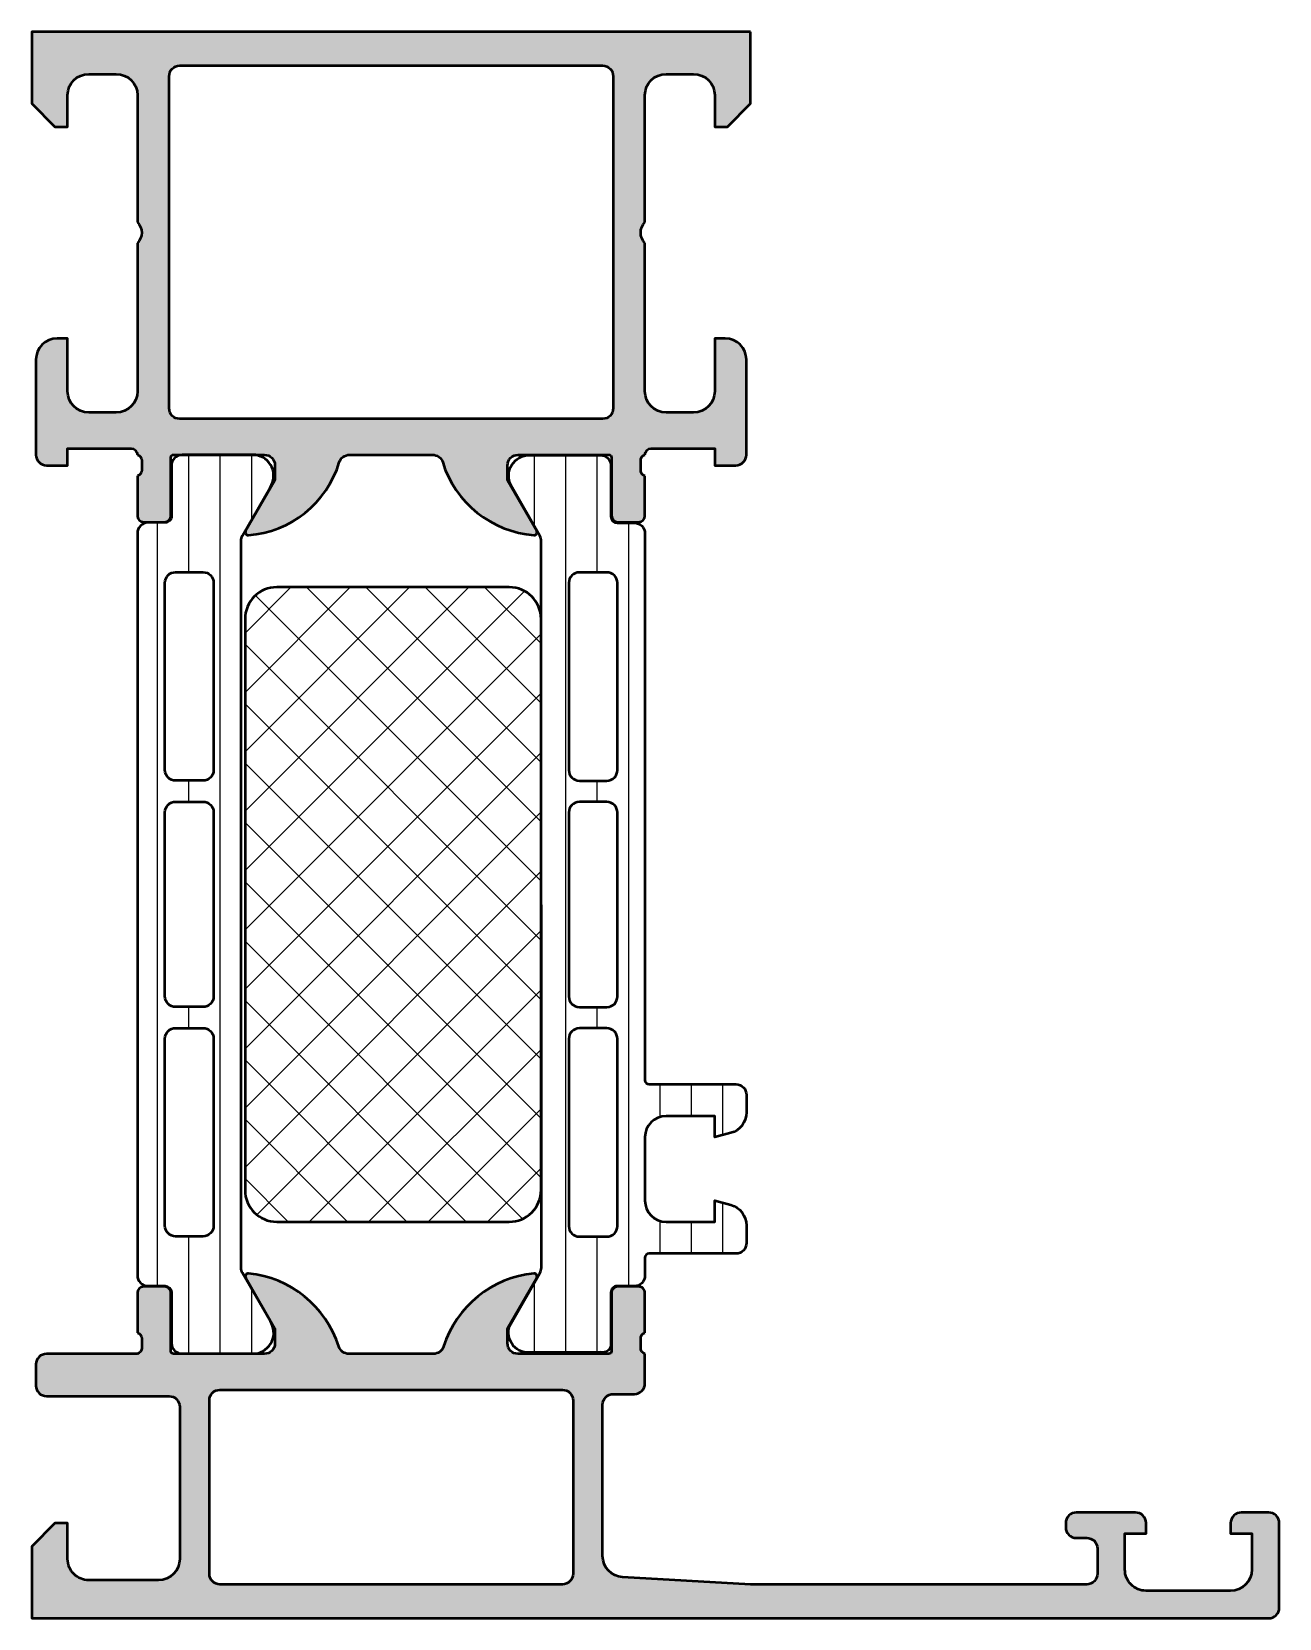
# Model space of a CAD drawing. Extents: x 0 to 59, y 0 to 75.
import ezdxf

# ---------------------------------------------------------------- set-up
doc = ezdxf.new("R2010")
doc.units = 0
for name, color, linetype, lineweight in [('0S-Alu contour', 7, 'Continuous', 50), ('0S-Alu hatch', 252, 'Continuous', 25), ('0S-Plastic contour', 254, 'Continuous', 50), ('0S-Plastic hatch', 253, 'Continuous', 25), ('0S-PT contour', 91, 'Continuous', 50), ('0S-PT hatch', 103, 'Continuous', 25)]:
    doc.layers.add(name, color=color, linetype=linetype, lineweight=lineweight)
pattern_1 = [(90, (0, 0), (-1.4859, 0), [])]

# ---------------------------------------------------------------- blocks, each defined once
blk = doc.blocks.new('347130__24C024E7_6996_4562_AC72_050C18803E62_')
at = {"layer": '0S-Alu hatch'}
h = blk.add_hatch(color=256, dxfattribs=at)
edge = h.paths.add_edge_path()
edge.add_line((0.2000961358571665, 11.99997064208775), (0.2000961358571658, 10.99999952697544))
edge.add_arc((0.7000991807261392, 11.00000257184423), 0.5000030448782447, 180.0003489156779, 269.9996476707681)
edge.add_line((0.7000961060548416, 10.49999952697544), (6.499999916079101, 10.49999952697544))
edge.add_ellipse((6.500003555435736, 10.00000316633207), major_axis=(-0.4999963606566139, 0), ratio=1, start_angle=179.9995829571355, end_angle=270.00041704258626, ccw=False)
edge.add_line((6.999999916079105, 9.999999526975444), (6.999999916079103, 2.800003055570414))
edge.add_ellipse((5.999980092931275, 2.800022878718241), major_axis=(-1.000019823344302, 0), ratio=1, start_angle=90.00113576019271, end_angle=179.9988642393878, ccw=False)
edge.add_line((5.999999916079103, 1.800003055570413), (2.700012123110353, 1.800003055570414))
edge.add_ellipse((2.699981107679314, 2.799971920933789), major_axis=(-0.9999688658443686, 0), ratio=1, start_angle=-0.0017839387354001701, end_angle=90.00177710862732, ccw=False)
edge.add_line((1.700012242319643, 2.800003055570416), (1.700012242319645, 4.500000003812604))
edge.add_line((1.700012242319645, 4.500000003812604), (1.100006138804017, 4.5000000038126))
edge.add_line((1.100006138804017, 4.5000000038126), (0, 3.400001529691508))
edge.add_line((0, 3.400001529691508), (0, 0))
edge.add_line((0, 0), (58.50000659179932, 0))
edge.add_arc((58.50001022786223, 0.4999963639371211), 0.4999963639503421, 269.9995833348528, 360.0004171022874)
edge.add_line((59.00000659179932, 0.5000000038126018), (59.00000659179932, 4.500000003812601))
edge.add_arc((58.50001023115596, 4.500003643169242), 0.4999963606566033, 359.9995829571354, 450.0004170425886)
edge.add_line((58.5000065917993, 5.0000000038126), (57.19998828125245, 5.000000003812601))
edge.add_arc((57.19996802631574, 4.50005077415984), 0.4999492300630659, 89.99767871952156, 180.0058184440998)
edge.add_line((56.70001879883057, 4.5000000038126), (56.70001879883057, 4.000000003812601))
edge.add_line((56.70001879883057, 4.000000003812601), (57.70001879883057, 4.000000003812601))
edge.add_line((57.70001879883057, 4.000000003812601), (57.70001879883056, 2.300003055570407))
edge.add_ellipse((56.69997562033103, 2.300046234069963), major_axis=(-1.000043179431689, 0), ratio=1, start_angle=90.00247383897153, end_angle=179.9975261609891, ccw=False)
edge.add_line((56.70001879883057, 1.300003055570424), (52.69998828125242, 1.300003055570414))
edge.add_ellipse((52.69997154912289, 2.299955806839031), major_axis=(-0.9999527514086061, 0), ratio=1, start_angle=-0.002707280691993219, end_angle=90.0009587257029, ccw=False)
edge.add_line((51.70001879883056, 2.3000030555704), (51.70001879883058, 4.000000003812601))
edge.add_line((51.70001879883058, 4.000000003812601), (52.70001879883057, 4.000000003812601))
edge.add_line((52.70001879883057, 4.000000003812601), (52.70001879883057, 4.500000003812601))
edge.add_arc((52.19997006305657, 4.499951268038604), 0.5000487381489455, 0.0055841639549441, 89.99441583599408)
edge.add_line((52.20001879883055, 5.000000003812605), (49.40000048828371, 5.000000003812601))
edge.add_arc((49.399986688299, 4.500013803797308), 0.4999862002057379, 89.99841859458994, 180.0015814054484)
edge.add_line((48.9000004882837, 4.500000003812604), (48.9000004882837, 4.300003055570418))
edge.add_arc((49.39998760670751, 4.299990173994225), 0.4999871185897497, 179.9985238419079, 270.0014761579285)
edge.add_line((49.4000004882837, 3.800003055570415), (49.9000004882837, 3.800003055570414))
edge.add_ellipse((49.89999774741606, 3.300000314702785), major_axis=(-0.5000027408751408, 0), ratio=1, start_angle=180.0003140784808, end_angle=269.99968592142704, ccw=False)
edge.add_line((50.40000048828369, 3.300003055570415), (50.4000004882837, 2.099998477933695))
edge.add_ellipse((49.90000412764033, 2.099994838577064), major_axis=(-0.4999963606566104, 0), ratio=1, start_angle=89.99958295741379, end_angle=180.0004170428646, ccw=False)
edge.add_line((49.9000004882837, 1.599998477933699), (34.00000659179933, 1.599998477933694))
edge.add_line((34.00000659179933, 1.599998477933694), (27.94297114563233, 1.946113590238383))
edge.add_ellipse((27.99999917073539, 2.944476824613382), major_axis=(-0.9999906716559234, 0), ratio=1, start_angle=-0.0006706298242988851, end_angle=86.7307306479895, ccw=False)
edge.add_line((27.00000849914796, 2.94448852920322), (27.00000849914795, 10.09999800109653))
edge.add_ellipse((27.50000849914796, 10.09999800109652), major_axis=(-0.5000000000000107, 0), ratio=1, start_angle=270, end_angle=360, ccw=False)
edge.add_line((27.50000849914796, 10.59999800109654), (28.49997008056885, 10.59999800109653))
edge.add_arc((28.49997008056885, 11.09999800109653), 0.4999999999999965, 270, 360)
edge.add_line((28.99997008056885, 11.09999800109653), (28.99997008056885, 12.49997064208774))
edge.add_ellipse((29.07880652711188, 12.76749123408086), major_axis=(-0.2788950563274229, 0), ratio=1, start_angle=-1.1645893740961242, end_angle=73.5801235805094, ccw=False)
edge.add_line((28.79996908056885, 12.77315964207922), (28.79996908056885, 13.22675364207923))
edge.add_ellipse((29.07883717621201, 13.23241430155629), major_axis=(-0.2789255417371469, 0), ratio=1, start_angle=-73.57540544464479, end_angle=1.162870072885596, ccw=False)
edge.add_line((28.99997008056884, 13.49995764207922), (28.99997008056884, 15.37996864208774))
edge.add_arc((28.69997008056884, 15.37996864208773), 0.3000000000000078, 0, 90.00000000000067)
edge.add_line((28.69997008056883, 15.67996864208774), (27.71999576152607, 15.67996864208774))
edge.add_arc((27.71999576152606, 15.37996864208774), 0.3000000000000007, 89.99999999999864, 180)
edge.add_line((27.41999576152606, 15.37996864208774), (27.41999576152606, 12.61997064208774))
edge.add_ellipse((27.29999576152608, 12.61997064208774), major_axis=(-0.1199999999999903, 0), ratio=1, start_angle=89.9999999999983, end_angle=180, ccw=False)
edge.add_line((27.29999576152607, 12.49997064208775), (22.99997008056886, 12.49997064208774))
edge.add_ellipse((22.99997008056886, 12.99997064208775), major_axis=(-0.5000000000000054, 0), ratio=1, start_angle=0, end_angle=90, ccw=False)
edge.add_line((22.49997008056885, 12.99997064208775), (22.49997008056885, 13.69997064208774))
edge.add_line((22.49997008056885, 13.69997064208774), (23.88146553819122, 16.0927909651153))
edge.add_arc((23.76185029592056, 16.16185085743945), 0.1381197846482925, 330.0000000000009, 455.622577550797)
edge.add_arc((24.23819332174265, 11.32336178023993), 4.999999999999999, 95.62257755079352, 162.2515836439299)
edge.add_ellipse((18.99997008056885, 12.99997064208773), major_axis=(-0.4999999999999899, 0), ratio=1, start_angle=90, end_angle=162.2515836439305, ccw=False)
edge.add_line((18.99997008056885, 12.49997064208774), (14.99997008056884, 12.49997064208774))
edge.add_ellipse((14.99997008056888, 12.99997064208762), major_axis=(-0.499999999999881, 0), ratio=1, start_angle=17.74841635606549, end_angle=89.99999999999528, ccw=False)
edge.add_arc((9.761746839395077, 11.32336178023981), 5.000000000000123, 17.74841635607058, 84.3774224492069)
edge.add_arc((10.23808986521715, 16.16185085743944), 0.1381197846483057, 84.37742244920646, 210.0000000000012)
edge.add_line((10.11847462294648, 16.09279096511529), (11.49997008056884, 13.69997064208775))
edge.add_line((11.49997008056884, 13.69997064208775), (11.49997008056885, 12.99997064208775))
edge.add_ellipse((10.99997008056885, 12.99997064208775), major_axis=(-0.5000000000000018, 0), ratio=1, start_angle=90, end_angle=180, ccw=False)
edge.add_line((10.99997008056885, 12.49997064208775), (6.699944399611642, 12.49997064208775))
edge.add_ellipse((6.699944399611643, 12.61997064208775), major_axis=(-0.1200000000000027, 0), ratio=1, start_angle=0, end_angle=89.9999999999996, ccw=False)
edge.add_line((6.57994439961164, 12.61997064208775), (6.57994439961164, 15.37996864208775))
edge.add_arc((6.279944399611636, 15.37996864208774), 0.3000000000000043, 0, 90.00000000000033)
edge.add_line((6.279944399611634, 15.67996864208775), (5.29997008056885, 15.67996864208775))
edge.add_arc((5.299970080568852, 15.37996864208775), 0.2999999999999971, 90.00000000000033, 180)
edge.add_line((4.999970080568854, 15.37996864208775), (4.999970080568854, 13.49995764207924))
edge.add_ellipse((4.921102984925686, 13.2324143015563), major_axis=(-0.2789255417371494, 0), ratio=1, start_angle=178.8371299271139, end_angle=253.575405444645, ccw=False)
edge.add_line((5.199971080568854, 13.22675364207924), (5.199971080568854, 12.77315964207923))
edge.add_ellipse((4.921133634025808, 12.76749123408086), major_axis=(-0.2788950563274324, 0), ratio=1, start_angle=106.41987641949291, end_angle=181.1645893740969, ccw=False)
edge.add_line((4.999970080568854, 12.49997064208775), (0.7000961358571676, 12.49997064208775))
edge.add_arc((0.7000961358571683, 11.99997064208775), 0.5000000000000018, 90.00000000000007, 180)
edge = h.paths.add_edge_path()
edge.add_line((25.10001460266358, 1.600006107328226), (8.900016700747074, 1.600006107328226))
edge.add_ellipse((8.900016700747074, 2.100006107328226), major_axis=(-0.5, 0), ratio=1, start_angle=0, end_angle=90, ccw=False)
edge.add_line((8.400016700747074, 2.100006107328226), (8.400016700747074, 10.29999494933872))
edge.add_ellipse((8.900016700747074, 10.29999494933872), major_axis=(-0.5, 0), ratio=1, start_angle=270, end_angle=360, ccw=False)
edge.add_line((8.900016700747074, 10.79999494933872), (25.10001460266358, 10.79999494933872))
edge.add_ellipse((25.10001460266358, 10.29999494933872), major_axis=(-0.5, 0), ratio=1, start_angle=180, end_angle=270, ccw=False)
edge.add_line((25.60001460266358, 10.29999494933872), (25.60001460266358, 2.100006107328226))
edge.add_ellipse((25.10001460266358, 2.100006107328226), major_axis=(-0.4999999999999996, 0), ratio=1, start_angle=90, end_angle=180, ccw=False)
at = {"layer": '0S-Alu contour', "color": 7}
for points in [[(10.11847462294648, 16.09279096511529), (11.49997008056884, 13.69997064208775), (11.49997008056885, 12.99997064208775)], [(22.49997008056885, 12.99997064208775), (22.49997008056885, 13.69997064208774), (23.88146553819122, 16.0927909651153)], [(4.999970080568854, 15.37996864208775), (4.999970080568854, 13.49995764207924)], [(6.279944399611634, 15.67996864208775), (5.29997008056885, 15.67996864208775)], [(6.57994439961164, 12.61997064208775), (6.57994439961164, 15.37996864208775)], [(27.41999576152606, 15.37996864208774), (27.41999576152606, 12.61997064208774)], [(28.69997008056883, 15.67996864208774), (27.71999576152607, 15.67996864208774)], [(28.99997008056884, 13.49995764207922), (28.99997008056884, 15.37996864208774)], [(5.199971080568854, 13.22675364207924), (5.199971080568854, 12.77315964207923)], [(28.79996908056885, 12.77315964207922), (28.79996908056885, 13.22675364207923)], [(4.999970080568854, 12.49997064208775), (0.7000961358571676, 12.49997064208775)], [(10.99997008056885, 12.49997064208775), (6.699944399611642, 12.49997064208775)], [(18.99997008056885, 12.49997064208774), (14.99997008056884, 12.49997064208774)], [(27.29999576152607, 12.49997064208775), (22.99997008056886, 12.49997064208774)], [(28.99997008056885, 11.09999800109653), (28.99997008056885, 12.49997064208774)], [(0.2000961358571665, 11.99997064208775), (0.2000961358571658, 10.99999952697544)], [(8.900016700747074, 10.79999494933872), (25.10001460266358, 10.79999494933872)], [(27.50000849914796, 10.59999800109654), (28.49997008056885, 10.59999800109653)], [(0.7000961060548416, 10.49999952697544), (6.499999916079101, 10.49999952697544)], [(6.999999916079105, 9.999999526975444), (6.999999916079103, 2.800003055570414)], [(8.400016700747074, 2.100006107328226), (8.400016700747074, 10.29999494933872)], [(25.60001460266358, 10.29999494933872), (25.60001460266358, 2.100006107328226)], [(27.00000849914796, 2.94448852920322), (27.00000849914795, 10.09999800109653)], [(52.20001879883055, 5.000000003812605), (49.40000048828371, 5.000000003812601)], [(58.5000065917993, 5.0000000038126), (57.19998828125245, 5.000000003812601)], [(1.700012242319643, 2.800003055570416), (1.700012242319645, 4.500000003812604), (1.100006138804017, 4.5000000038126), (0, 3.400001529691508), (0, 0), (58.50000659179932, 0)], [(48.9000004882837, 4.500000003812604), (48.9000004882837, 4.300003055570418)], [(49.4000004882837, 3.800003055570415), (49.9000004882837, 3.800003055570414)], [(51.70001879883056, 2.3000030555704), (51.70001879883058, 4.000000003812601), (52.70001879883057, 4.000000003812601), (52.70001879883057, 4.500000003812601)], [(56.70001879883057, 4.5000000038126), (56.70001879883057, 4.000000003812601), (57.70001879883057, 4.000000003812601), (57.70001879883056, 2.300003055570407)], [(59.00000659179932, 0.5000000038126018), (59.00000659179932, 4.500000003812601)], [(50.40000048828369, 3.300003055570415), (50.4000004882837, 2.099998477933695)], [(5.999999916079103, 1.800003055570413), (2.700012123110353, 1.800003055570414)], [(25.10001460266358, 1.600006107328226), (8.900016700747074, 1.600006107328226)], [(49.9000004882837, 1.599998477933699), (34.00000659179933, 1.599998477933694), (27.94297114563233, 1.946113590238383)], [(56.70001879883057, 1.300003055570424), (52.69998828125242, 1.300003055570414)]]:
    blk.add_lwpolyline(points, dxfattribs=at)
for centre, radius, start, end in [((10.23808986521715, 16.16185085743944), 0.1381197846483057, 84.37742244920646, 210.0000000000012), ((9.761746839395077, 11.32336178023981), 5.000000000000123, 17.74841635607058, 84.3774224492069), ((24.23819332174265, 11.32336178023993), 4.999999999999999, 95.62257755079352, 162.2515836439299), ((23.76185029592056, 16.16185085743945), 0.1381197846482925, 330.0000000000009, 95.62257755079705), ((5.299970080568852, 15.37996864208775), 0.2999999999999971, 90.00000000000033, 180), ((6.279944399611636, 15.37996864208774), 0.3000000000000043, 0, 90.00000000000033), ((27.71999576152606, 15.37996864208774), 0.3000000000000007, 89.99999999999864, 180), ((28.69997008056884, 15.37996864208773), 0.3000000000000078, 0, 90.00000000000067), ((0.7000961358571683, 11.99997064208775), 0.5000000000000018, 90.00000000000007, 180), ((0.7000991807261392, 11.00000257184423), 0.5000030448782447, 180.0003489156779, 269.9996476707681), ((28.49997008056885, 11.09999800109653), 0.4999999999999965, 270, 0), ((49.399986688299, 4.500013803797308), 0.4999862002057379, 89.99841859458994, 180.0015814054484), ((52.19997006305657, 4.499951268038604), 0.5000487381489455, 0.0055841639549441, 89.99441583599408), ((57.19996802631574, 4.50005077415984), 0.4999492300630659, 89.99767871952156, 180.0058184440998), ((58.50001023115596, 4.500003643169242), 0.4999963606566033, 359.9995829571354, 90.0004170425886), ((49.39998760670751, 4.299990173994225), 0.4999871185897497, 179.9985238419079, 270.0014761579285), ((58.50001022786223, 0.4999963639371211), 0.4999963639503421, 269.9995833348528, 0.0004171022873881)]:
    blk.add_arc(centre, radius, start, end, dxfattribs=at)
at = {"layer": '0S-Alu contour', "color": 7, "extrusion": (0, 0, -1)}
for centre, radius, start, end in [((-4.921102984925686, 13.2324143015563), 0.2789255417371494, 106.424594555355, 181.1628700728862), ((-4.921133634025808, 12.76749123408086), 0.2788950563274324, 178.8354106259031, 253.5801235805071), ((-10.99997008056885, 12.99997064208775), 0.5000000000000018, 180, 270), ((-14.99997008056888, 12.99997064208762), 0.499999999999881, 270.0000000000047, 342.2515836439345), ((-18.99997008056885, 12.99997064208773), 0.4999999999999899, 197.7484163560696, 270), ((-22.99997008056886, 12.99997064208775), 0.5000000000000054, 270, 0), ((-29.07880652711188, 12.76749123408086), 0.2788950563274229, 286.4198764194906, 1.164589374095985), ((-29.07883717621201, 13.23241430155629), 0.2789255417371469, 358.8371299271144, 73.57540544464484), ((-6.699944399611643, 12.61997064208775), 0.1200000000000028, 270.0000000000004, 0), ((-27.29999576152608, 12.61997064208774), 0.1199999999999903, 180, 270.0000000000017), ((-8.900016700747074, 10.29999494933872), 0.5, 0, 90), ((-25.10001460266358, 10.29999494933872), 0.5, 90, 180), ((-27.50000849914796, 10.09999800109652), 0.5000000000000107, 0, 90), ((-6.500003555435736, 10.00000316633207), 0.4999963606566139, 89.99958295741375, 180.0004170428646), ((-49.89999774741606, 3.300000314702785), 0.5000027408751408, 90.00031407857298, 179.9996859215192), ((-2.699981107679314, 2.799971920933789), 0.9999688658443686, 269.9982228913727, 0.0017839387354142), ((-5.999980092931275, 2.800022878718241), 1.000019823344302, 180.0011357606123, 269.9988642398073), ((-27.99999917073539, 2.944476824613382), 0.9999906716559236, 273.2692693520105, 0.000670629824406), ((-52.69997154912289, 2.299955806839031), 0.9999527514086061, 269.9990412742971, 0.002707280692036), ((-56.69997562033103, 2.300046234069963), 1.000043179431689, 180.002473839011, 269.9975261610285), ((-8.900016700747074, 2.100006107328226), 0.5, 270, 0), ((-25.10001460266358, 2.100006107328226), 0.4999999999999996, 180, 270), ((-49.90000412764033, 2.099994838577064), 0.4999963606566104, 179.9995829571354, 270.0004170425862)]:
    blk.add_arc(centre, radius, start, end, dxfattribs=at)
blk = doc.blocks.new('345110__191C19D8_EB4B_40D6_8BCF_F3EAEBBF7EAE_')
at = {"layer": '0S-Alu hatch'}
h = blk.add_hatch(color=256, dxfattribs=at)
edge = h.paths.add_edge_path()
edge.add_line((34, 75), (1.0681105778e-06, 75))
edge.add_line((1.0681105778e-06, 75), (1.0681105778e-06, 71.5999679203087))
edge.add_line((1.0681105778e-06, 71.5999679203087), (1.099976654048077, 70.49999257278978))
edge.add_line((1.099976654048077, 70.49999257278978), (1.699952239985577, 70.49999257278978))
edge.add_line((1.699952239985577, 70.49999257278978), (1.699952239985577, 72.00045009804307))
edge.add_ellipse((2.700038639261112, 72.00035606868471), major_axis=(-1.000086403695912, 0), ratio=1, start_angle=270.00494988615867, end_angle=359.99461298015063, ccw=False)
edge.add_line((2.69995223998558, 73.00044246864853), (4.000001068110567, 73.00044246864854))
edge.add_ellipse((3.999946259422353, 72.00038766034938), major_axis=(-1.000054809801082, 0), ratio=1, start_angle=180.002703004082, end_angle=269.99685986559325, ccw=False)
edge.add_line((5.000001068110571, 72.00043483925599), (5.000001068110577, 65.99999972534715))
edge.add_ellipse((4.47516172779222, 65.49999972534715), major_axis=(-0.7248836686985083, 0), ratio=1, start_angle=136.3884232636866, end_angle=223.6115767363134, ccw=False)
edge.add_line((5.000001068110577, 64.99999972534715), (5.000001068110577, 57.99999972534715))
edge.add_ellipse((3.999942270381603, 58.00005852307613), major_axis=(-1.000058799457459, 0), ratio=1, start_angle=90.00336866364222, end_angle=179.996631336242, ccw=False)
edge.add_line((4.000001068110589, 56.99999972534715), (2.699952239985563, 56.99999972534715))
edge.add_ellipse((2.700039710554518, 58.00008719591609), major_axis=(-1.000087474394158, 0), ratio=1, start_angle=0.005011256110094564, end_angle=89.99498874391747, ccw=False)
edge.add_line((1.699952239985575, 57.99999972534664), (1.699952239985577, 60.49999972534715))
edge.add_line((1.699952239985577, 60.49999972534715), (1.199952239985577, 60.49999972534715))
edge.add_arc((1.20003971055452, 59.49991225477821), 1.00008747439416, 90.00501125608184, 179.9949887438899)
edge.add_line((0.199952239985576, 59.49999972534765), (0.2000132751418278, 54.99999972534715))
edge.add_arc((0.6999825345211761, 54.99997661371017), 0.499969259913529, 179.9973514386468, 270.0035228322333)
edge.add_line((0.7000132751418349, 54.50000735474169), (1.700013275141827, 54.49999972534715))
edge.add_line((1.700013275141827, 54.49999972534715), (1.70001327514182, 55.29999514771043))
edge.add_line((1.70001327514182, 55.29999514771043), (4.699954054722539, 55.29999514771043))
edge.add_ellipse((4.699880574157019, 54.99999515670938), major_axis=(-0.3000000000000409, 0), ratio=1, start_angle=180.024914814169, end_angle=269.9859662455914, ccw=False)
edge.add_ellipse((4.92104409925035, 54.73260501837407), major_axis=(-0.2788950563274674, 0), ratio=1, start_angle=178.8354106259032, end_angle=253.5801235804947, ccw=False)
edge.add_line((5.199881545793431, 54.7269366103757), (5.199881545793431, 54.27334261037571))
edge.add_ellipse((4.92101345015027, 54.26768195089864), major_axis=(-0.2789255417371427, 0), ratio=1, start_angle=106.4245945553522, end_angle=181.1628700728881, ccw=False)
edge.add_line((4.999880545793425, 54.0001386103757), (4.999880545793434, 52.12012761036719))
edge.add_arc((5.299880545793431, 52.12012761036719), 0.2999999999999971, 180, 270)
edge.add_line((5.299880545793431, 51.8201276103672), (6.279854864836217, 51.8201276103672))
edge.add_arc((6.279854864836217, 52.12012761036719), 0.2999999999999971, 270, 360)
edge.add_line((6.579854864836214, 52.12012761036719), (6.579854864836214, 54.88012925171087))
edge.add_ellipse((6.699854864836213, 54.88012925171086), major_axis=(-0.1199999999999992, 0), ratio=1, start_angle=269.99990065165537, end_angle=360, ccw=False)
edge.add_line((6.699855072910899, 55.00012925171068), (10.99987899779808, 55.00012179565966))
edge.add_ellipse((10.99989188005174, 54.50013467805168), major_axis=(-0.499987117773936, 0), ratio=1, start_angle=179.9993980350858, end_angle=270.00147623556467, ccw=False)
edge.add_line((11.49987899779808, 54.50012942505216), (11.49987899779807, 53.80012484741746))
edge.add_line((11.49987899779807, 53.80012484741746), (10.11780838561473, 51.40630046574698))
edge.add_arc((10.23619415551164, 51.33795063410185), 0.1367000000000065, 150.0000814796213, 274.3397826725411)
edge.add_arc((9.877119094788897, 56.06955313799685), 4.881907809369218, 274.3397826725371, 343.0454840365642)
edge.add_ellipse((15.0251106381229, 54.50012179565971), major_axis=(-0.499999999999928, 0), ratio=1, start_angle=269.9999999999992, end_angle=343.04548403656446, ccw=False)
edge.add_line((15.02511063812291, 55.00012179565964), (18.95784164032277, 55.00012179565965))
edge.add_ellipse((18.95784164032286, 54.5001217956597), major_axis=(-0.4999999999999574, 0), ratio=1, start_angle=197.289552715744, end_angle=270.0000000000094, ccw=False)
edge.add_arc((24.13588464154341, 56.1118668983077), 4.923085062803216, 197.2895527157344, 265.5272736079399)
edge.add_arc((23.76262060419418, 51.34005844365998), 0.1367000000000096, 265.5272736079397, 389.9999185203845)
edge.add_line((23.88100637409108, 51.40840827530513), (22.50015270232688, 53.80012484741746))
edge.add_line((22.50015270232688, 53.80012484741746), (22.50015270232688, 54.50012942505418))
edge.add_ellipse((23.00013982007323, 54.50013467805167), major_axis=(-0.4999871177739381, 0), ratio=1, start_angle=-90.00147623556478, end_angle=0.0006019649143240713, ccw=False)
edge.add_line((23.00015270232689, 55.00012179565965), (27.30017662719811, 55.00012925171069))
edge.add_ellipse((27.30017683527278, 54.88012925171086), major_axis=(-0.1200000000000073, 0), ratio=1, start_angle=180, end_angle=270.00009934833867, ccw=False)
edge.add_line((27.42017683527279, 54.88012925171087), (27.42017683527279, 52.1201276103279))
edge.add_arc((27.72017683527279, 52.1201276103279), 0.2999999999999945, 180, 269.9999999999993)
edge.add_line((27.72017683527278, 51.8201276103279), (28.70015115431558, 51.8201276103279))
edge.add_arc((28.70015115431558, 52.1201276103279), 0.2999999999999971, 270.0000000000007, 360)
edge.add_line((29.00015115431557, 52.1201276103279), (29.00015115431558, 54.00013861033642))
edge.add_ellipse((29.07901824995875, 54.26768195085936), major_axis=(-0.2789255417371599, 0), ratio=1, start_angle=-1.1628700728853119, end_angle=73.57540544464422, ccw=False)
edge.add_line((28.80015015431558, 54.27334261033641), (28.80015015431558, 54.72693661033641))
edge.add_ellipse((29.07898760085859, 54.73260501833478), major_axis=(-0.2788950563273987, 0), ratio=1, start_angle=-73.58012358050792, end_angle=1.16458937409692, ccw=False)
edge.add_ellipse((29.30015112597963, 54.99999515668176), major_axis=(-0.3000000000276661, 0), ratio=1, start_angle=270.01403375663676, end_angle=359.9750851880692, ccw=False)
edge.add_line((29.30007764540244, 55.29999514771043), (32.30001830577385, 55.29999514771043))
edge.add_line((32.30001830577385, 55.29999514771043), (32.30001830577385, 54.49999972534715))
edge.add_line((32.30001830577385, 54.49999972534715), (33.30001830577384, 54.50000735474168))
edge.add_arc((33.30004904639451, 54.99997661371016), 0.4999692599135244, 269.9964771677659, 360.0026485613531)
edge.add_line((33.80001830577385, 54.99999972534718), (33.8000793409301, 59.49999972534715))
edge.add_arc((32.79999187036116, 59.49991225477821), 1.000087474394154, 0.0050112561101264, 89.99498874391819)
edge.add_line((32.8000793409301, 60.49999972534715), (32.3000793409301, 60.49999972534715))
edge.add_line((32.3000793409301, 60.49999972534715), (32.3000793409301, 57.99999972534715))
edge.add_ellipse((31.29999194345704, 58.00008712280979), major_axis=(-1.000087401291887, 0), ratio=1, start_angle=90.00501389832101, end_angle=179.9949929319336, ccw=False)
edge.add_line((31.30007946013939, 56.99999972534715), (30.00003063201439, 56.99999972534715))
edge.add_ellipse((30.00008942974335, 58.00005852307611), major_axis=(-1.000058799457446, 0), ratio=1, start_angle=0.0033686637580103707, end_angle=89.9966313363592, ccw=False)
edge.add_line((29.00003063201438, 57.99999972534511), (29.00003063201438, 64.99999972534715))
edge.add_ellipse((29.52486997233275, 65.49999972534715), major_axis=(-0.7248836686985138, 0), ratio=1, start_angle=-43.611576736313, end_angle=43.611576736313, ccw=False)
edge.add_line((29.00003063201438, 65.99999972534715), (29.00003063201438, 72.00043483925401))
edge.add_ellipse((30.00008544070264, 72.00038766034935), major_axis=(-1.000054809801111, 0), ratio=1, start_angle=270.0031401344087, end_angle=359.997296995918, ccw=False)
edge.add_line((30.00003063201439, 73.00044246864854), (31.30007946013939, 73.00044246864854))
edge.add_ellipse((31.29999301452377, 72.00035614156478), major_axis=(-1.000086330819863, 0), ratio=1, start_angle=180.0053828449331, end_angle=269.9950474586182, ccw=False)
edge.add_line((32.3000793409301, 72.00045009804248), (32.3000793409301, 70.49999257278978))
edge.add_line((32.3000793409301, 70.49999257278978), (32.9000549268676, 70.49999257278978))
edge.add_line((32.9000549268676, 70.49999257278978), (34.00003051757813, 71.5999679203087))
edge.add_line((34.00003051757813, 71.5999679203087), (34, 75))
edge = h.paths.add_edge_path()
edge.add_ellipse((7.000017160418611, 57.19999941445694), major_axis=(-0.5000027408751163, 0), ratio=1, start_angle=0.00031407848081244083, end_angle=89.99968592142937, ccw=False)
edge.add_line((6.500014419551007, 57.19999667358933), (6.500014419551007, 72.8999938602501))
edge.add_ellipse((7.000017160418614, 72.89999111938249), major_axis=(-0.5000027408751199, 0), ratio=1, start_angle=270.0003140785705, end_angle=359.99968592151924, ccw=False)
edge.add_line((7.000014419551007, 73.3999938602501), (27.00001537322533, 73.3999938602501))
edge.add_ellipse((27.00001263235772, 72.89999111938249), major_axis=(-0.5000027408751218, 0), ratio=1, start_angle=180.0003140784808, end_angle=269.99968592142943, ccw=False)
edge.add_line((27.50001537322532, 72.8999938602501), (27.50001537322532, 57.19999667359012))
edge.add_ellipse((27.00001263235771, 57.19999941445696), major_axis=(-0.5000027408751234, 0), ratio=1, start_angle=90.00031407857102, end_angle=179.9996859215194, ccw=False)
edge.add_line((27.00001537322533, 56.69999667358934), (7.000014419551003, 56.69999667358934))
at = {"layer": '0S-Alu contour', "color": 7}
for points in [[(34, 75), (1.0681105778e-06, 75), (1.0681105778e-06, 71.5999679203087), (1.099976654048077, 70.49999257278978), (1.699952239985577, 70.49999257278978), (1.699952239985577, 72.00045009804307)], [(32.3000793409301, 72.00045009804248), (32.3000793409301, 70.49999257278978), (32.9000549268676, 70.49999257278978), (34.00003051757813, 71.5999679203087), (34, 75)], [(2.69995223998558, 73.00044246864853), (4.000001068110567, 73.00044246864854)], [(6.500014419551007, 57.19999667358933), (6.500014419551007, 72.8999938602501)], [(7.000014419551007, 73.3999938602501), (27.00001537322533, 73.3999938602501)], [(27.50001537322532, 72.8999938602501), (27.50001537322532, 57.19999667359012)], [(30.00003063201439, 73.00044246864854), (31.30007946013939, 73.00044246864854)], [(5.000001068110571, 72.00043483925599), (5.000001068110577, 65.99999972534715)], [(29.00003063201438, 65.99999972534715), (29.00003063201438, 72.00043483925401)], [(5.000001068110577, 64.99999972534715), (5.000001068110577, 57.99999972534715)], [(29.00003063201438, 57.99999972534511), (29.00003063201438, 64.99999972534715)], [(1.699952239985575, 57.99999972534664), (1.699952239985577, 60.49999972534715), (1.199952239985577, 60.49999972534715)], [(32.8000793409301, 60.49999972534715), (32.3000793409301, 60.49999972534715), (32.3000793409301, 57.99999972534715)], [(0.199952239985576, 59.49999972534765), (0.2000132751418278, 54.99999972534715)], [(33.80001830577385, 54.99999972534718), (33.8000793409301, 59.49999972534715)], [(4.000001068110589, 56.99999972534715), (2.699952239985563, 56.99999972534715)], [(27.00001537322533, 56.69999667358934), (7.000014419551003, 56.69999667358934)], [(31.30007946013939, 56.99999972534715), (30.00003063201439, 56.99999972534715)], [(0.7000132751418349, 54.50000735474169), (1.700013275141827, 54.49999972534715), (1.70001327514182, 55.29999514771043), (4.699954054722539, 55.29999514771043)], [(6.579854864836214, 52.12012761036719), (6.579854864836214, 54.88012925171087)], [(6.699855072910899, 55.00012925171068), (10.99987899779808, 55.00012179565966)], [(15.02511063812291, 55.00012179565964), (18.95784164032277, 55.00012179565965)], [(23.00015270232689, 55.00012179565965), (27.30017662719811, 55.00012925171069)], [(27.42017683527279, 54.88012925171087), (27.42017683527279, 52.1201276103279)], [(29.30007764540244, 55.29999514771043), (32.30001830577385, 55.29999514771043), (32.30001830577385, 54.49999972534715), (33.30001830577384, 54.50000735474168)], [(4.999880545793425, 54.0001386103757), (4.999880545793434, 52.12012761036719)], [(5.199881545793431, 54.7269366103757), (5.199881545793431, 54.27334261037571)], [(11.49987899779808, 54.50012942505216), (11.49987899779807, 53.80012484741746), (10.11780838561473, 51.40630046574698)], [(23.88100637409108, 51.40840827530513), (22.50015270232688, 53.80012484741746), (22.50015270232688, 54.50012942505418)], [(28.80015015431558, 54.27334261033641), (28.80015015431558, 54.72693661033641)], [(29.00015115431557, 52.1201276103279), (29.00015115431558, 54.00013861033642)], [(5.299880545793431, 51.8201276103672), (6.279854864836217, 51.8201276103672)], [(27.72017683527278, 51.8201276103279), (28.70015115431558, 51.8201276103279)]]:
    blk.add_lwpolyline(points, dxfattribs=at)
at = {"layer": '0S-Alu contour', "color": 7, "extrusion": (0, 0, -1)}
for centre, radius, start, end in [((-2.700038639261112, 72.00035606868471), 1.000086403695912, 0.0053870198493499, 89.99505011384134), ((-3.999946259422353, 72.00038766034938), 1.000054809801082, 90.00314013440675, 179.997296995918), ((-7.000017160418614, 72.89999111938249), 0.5000027408751199, 0.0003140784807261, 89.99968592142947), ((-27.00001263235772, 72.89999111938249), 0.5000027408751218, 90.00031407857054, 179.9996859215192), ((-30.00008544070264, 72.00038766034935), 1.000054809801111, 0.0027030040819815, 89.99685986559135), ((-31.29999301452377, 72.00035614156478), 1.000086330819863, 90.00495254138177, 179.9946171550669), ((-4.47516172779222, 65.49999972534715), 0.7248836686985083, 136.3884232636866, 223.6115767363134), ((-29.52486997233275, 65.49999972534715), 0.7248836686985141, 316.388423263687, 43.61157673631301), ((-2.700039710554518, 58.00008719591609), 1.000087474394158, 270.0050112560825, 359.9949887438899), ((-3.999942270381603, 58.00005852307613), 1.000058799457459, 180.003368663758, 269.9966313363578), ((-30.00008942974335, 58.00005852307611), 1.000058799457446, 270.0033686636408, 359.996631336242), ((-31.29999194345704, 58.00008712280979), 1.000087401291887, 180.0050070680665, 269.994986101679), ((-7.000017160418611, 57.19999941445694), 0.5000027408751163, 270.0003140785706, 359.9996859215192), ((-27.00001263235771, 57.19999941445696), 0.5000027408751234, 180.0003140784807, 269.999685921429), ((-4.699880574157019, 54.99999515670938), 0.3000000000000409, 90.01403375440863, 179.975085185831), ((-4.92104409925035, 54.73260501837407), 0.2788950563274674, 106.4198764195053, 181.1645893740969), ((-6.699854864836213, 54.88012925171086), 0.1199999999999992, 0, 90.0000993483446), ((-10.99989188005174, 54.50013467805168), 0.4999871177739361, 89.99852376443533, 180.0006019649143), ((-15.0251106381229, 54.50012179565971), 0.499999999999928, 16.95451596343553, 90.00000000000081), ((-18.95784164032286, 54.5001217956597), 0.4999999999999574, 89.99999999999064, 162.710447284256), ((-23.00013982007323, 54.50013467805167), 0.4999871177739381, 359.9993980350857, 90.00147623556484), ((-27.30017683527278, 54.88012925171086), 0.1200000000000073, 89.99990065166133, 180), ((-29.07898760085859, 54.73260501833478), 0.2788950563273987, 358.8354106259031, 73.5801235805079), ((-29.30015112597963, 54.99999515668176), 0.3000000000276661, 0.0249148119308007, 89.98596624336322), ((-4.92101345015027, 54.26768195089864), 0.2789255417371427, 178.8371299271119, 253.5754054446478), ((-29.07901824995875, 54.26768195085936), 0.2789255417371599, 286.4245945553559, 1.162870072885284)]:
    blk.add_arc(centre, radius, start, end, dxfattribs=at)
at = {"layer": '0S-Alu contour', "color": 7}
for centre, radius, start, end in [((1.20003971055452, 59.49991225477821), 1.00008747439416, 90.00501125608184, 179.9949887438899), ((32.79999187036116, 59.49991225477821), 1.000087474394154, 0.0050112561101264, 89.99498874391819), ((0.6999825345211761, 54.99997661371017), 0.499969259913529, 179.9973514386468, 270.0035228322333), ((33.30004904639451, 54.99997661371016), 0.4999692599135244, 269.9964771677659, 0.0026485613531484), ((9.877119094788897, 56.06955313799685), 4.881907809369218, 274.3397826725371, 343.0454840365642), ((24.13588464154341, 56.1118668983077), 4.923085062803216, 197.2895527157344, 265.5272736079399), ((5.299880545793431, 52.12012761036719), 0.2999999999999971, 180, 270), ((6.279854864836217, 52.12012761036719), 0.2999999999999971, 270, 0), ((27.72017683527279, 52.1201276103279), 0.2999999999999945, 180, 269.9999999999993), ((28.70015115431558, 52.1201276103279), 0.2999999999999971, 270.0000000000007, 0), ((10.23619415551164, 51.33795063410185), 0.1367000000000065, 150.0000814796213, 274.3397826725411), ((23.76262060419418, 51.34005844365998), 0.1367000000000096, 265.5272736079397, 29.99991852038456)]:
    blk.add_arc(centre, radius, start, end, dxfattribs=at)
blk = doc.blocks.new('284031__5A6CE98D_800A_4223_9813_23DE27FCAF83___59F5B2F8_07D3_4DD2_8F37_4316281AFAA3_')
at = {"layer": '0S-Plastic hatch'}
h = blk.add_hatch(dxfattribs=at)
h.set_pattern_fill('ANSI31', color=256, scale=0.4680000000000001, angle=45, style=0)
h.set_pattern_definition(pattern_1)
edge = h.paths.add_edge_path()
edge.add_ellipse((28.50000267914014, 51.28260796640052), major_axis=(-0.4999973210979845, 0), ratio=1, start_angle=180.0017683158931, end_angle=270.00238227990997, ccw=False)
edge.add_line((29, 51.28262339778483), (29.000022921558, 25.44125658823265))
edge.add_arc((29.20416178718003, 25.445375387072), 0.2041804127758795, 181.1558689438172, 269.5149389342805)
edge.add_line((29.20243323428476, 25.24120229122875), (33.30243323427305, 25.24120229122875))
edge.add_ellipse((33.30243323427304, 24.74120229122879), major_axis=(-0.499999999999961, 0), ratio=1, start_angle=180, end_angle=269.9999999999992, ccw=False)
edge.add_line((33.802433234273, 24.7412022912288), (33.80243323427299, 23.91045306784114))
edge.add_ellipse((32.80243323427292, 23.91045306784116), major_axis=(-1.000000000000063, 0), ratio=1, start_angle=105.00000000108221, end_angle=180, ccw=False)
edge.add_line((33.06125227939371, 22.94452724155692), (32.30243323427305, 22.74120229122875))
edge.add_line((32.30243323427305, 22.74120229122875), (32.30243323427306, 23.74120229122875))
edge.add_line((32.30243323427306, 23.74120229122875), (30.00243323428464, 23.74120229122875))
edge.add_arc((30.00414226812572, 22.73707631855115), 1.004127427074073, 90.0975179750848, 179.770140321516)
edge.add_line((29.000022921558, 22.74110467439829), (29.00002292155801, 19.74122632025461))
edge.add_arc((30.00414248000591, 19.74532877543038), 1.004127938958019, 180.2340877213157, 269.9024699846793)
edge.add_line((30.00243323428469, 18.74120229122874), (32.30243323427305, 18.74120229122874))
edge.add_line((32.30243323427305, 18.74120229122874), (32.30243323427316, 19.74120229122869))
edge.add_line((32.30243323427316, 19.74120229122869), (33.06125227939373, 19.53787734087043))
edge.add_ellipse((32.80243323427314, 18.57195151458677), major_axis=(-0.9999999999994544, 0), ratio=1, start_angle=180, end_angle=254.99999999891992, ccw=False)
edge.add_line((33.80243323427259, 18.5719515145868), (33.80243323427305, 17.74120229122874))
edge.add_ellipse((33.30243323427305, 17.74120229122875), major_axis=(-0.5000000000000071, 0), ratio=1, start_angle=90.0000000000008, end_angle=180, ccw=False)
edge.add_line((33.30243323427306, 17.24120229122874), (29.20243323428468, 17.24120229122874))
edge.add_arc((29.20243323428468, 17.04120229122876), 0.1999999999999869, 90, 180)
edge.add_line((29.00243323428469, 17.04120229122876), (29.00111268929475, 16.20013004610087))
edge.add_ellipse((28.50111536862898, 16.20010925689816), major_axis=(-0.4999973210979668, 0), ratio=1, start_angle=90.00176831585969, end_angle=180.0023822800019, ccw=False)
edge.add_line((28.50113080001328, 15.70011193603832), (27.69079946719838, 15.70008330962012))
edge.add_arc((27.69081033343269, 15.40008330981691), 0.2999999999999955, 90.00207529788617, 180.0020752978985)
edge.add_line((27.39081033362949, 15.40007244358259), (27.39122921384228, 13.00007407424409))
edge.add_ellipse((27.00592214626188, 12.95255284408488), major_axis=(-0.3882264849842821, 0), ratio=1, start_angle=72.81981385036812, end_angle=187.0309769840798, ccw=False)
edge.add_line((26.89124870744704, 12.58164880518314), (23.41470721164119, 12.558916882159))
edge.add_ellipse((23.48654204233524, 13.49478902701124), major_axis=(-0.938625012670762, 0), ratio=1, start_angle=-34.79132717562322, end_angle=85.61074867013309, ccw=False)
edge.add_line((22.71570977789662, 14.03035838247478), (24.03409677568367, 16.31406298372987))
edge.add_arc((23.601075004043, 16.56404727380666), 0.5000000000000067, 330.0020786985381, 360.0020153930485)
edge.add_line((24.10107500373369, 16.56406486142848), (24.09998869130261, 50.91833361702788))
edge.add_arc((23.59998869164975, 50.91831498386866), 0.5000000000000502, 0.0021352027151592, 30.00207189722995)
edge.add_line((24.0329923529018, 51.16833064206306), (22.71443992344539, 53.45193973131244))
edge.add_ellipse((23.55567298966564, 53.99260512706297), major_axis=(-0.9999960709244804, 0), ratio=1, start_angle=-81.81631665021467, end_angle=32.729091397727075, ccw=False)
edge.add_line((23.41332648878386, 54.98241804653368), (26.88986798458969, 54.98254469399775))
edge.add_ellipse((26.88988873445961, 54.48254871698274), major_axis=(-0.4999959774455719, 0), ratio=1, start_angle=180.0017728167249, end_angle=270.0023777790741, ccw=False)
edge.add_line((27.38988471166584, 54.4825641876025), (27.38963969108502, 52.08256579421702))
edge.add_arc((27.68963969088823, 52.08257666045134), 0.2999999999999975, 180.0020752978985, 270.0020752978848)
edge.add_line((27.68965055712254, 51.78257666064813), (28.49998188993747, 51.78260528706632))
edge = h.paths.add_edge_path()
edge.add_arc((27.20055129926902, 40.09119604774752), 0.5000000021573054, 269.998100910504, 360)
edge.add_line((27.70055130142633, 40.09119604587006), (27.70055130142632, 48.94118994235433))
edge.add_arc((27.20055129933869, 48.9411899405362), 0.5000000020876283, 0, 90.00189910261747)
edge.add_line((27.20053472654187, 49.44118994234917), (25.90054062027397, 49.44118994234918))
edge.add_arc((25.90053698091735, 48.94119358170581), 0.4999963606566095, 89.99958295741507, 180.0004170428646)
edge.add_line((25.40054062027398, 48.94118994234919), (25.40054062027398, 40.09119604586488))
edge.add_arc((25.90053698091724, 40.09119240650811), 0.4999963606565056, 179.9995829571354, 270.0004170425955)
edge.add_line((25.90054062027396, 39.59119604586486), (27.20053472658671, 39.59119604586486))
edge = h.paths.add_edge_path()
edge.add_arc((25.90053698090692, 27.39119358240432), 0.4999963606565686, 89.99958295740896, 180.0004170428646)
edge.add_line((25.4005406202636, 27.39118994304764), (25.4005406202636, 18.54121130535756))
edge.add_arc((25.90055587905265, 18.54121130535237), 0.500015258789055, 180, 270.0000000000008)
edge.add_line((25.90055587905266, 18.04119604656331), (27.20056656020501, 18.04119604656331))
edge.add_arc((27.20056656020501, 18.54118078777424), 0.4999847412109292, 269.9999999999996, 360)
edge.add_line((27.70055130141594, 18.54118078777944), (27.70055130141594, 27.39118994305278))
edge.add_arc((27.20055129932832, 27.39118994123467), 0.5000000020876203, 0, 90.00189910261543)
edge.add_line((27.20053472653152, 27.89118994304764), (25.9005406202636, 27.89118994304764))
edge = h.paths.add_edge_path()
edge.add_arc((25.90054062026361, 38.0911960465633), 0.5000000000000134, 90.00000000119202, 180)
edge.add_line((25.40054062026359, 38.09119604656851), (25.4005406202636, 29.39118994305284))
edge.add_arc((25.90054062026359, 29.39118994304763), 0.4999999999999938, 180, 269.9999999999996)
edge.add_line((25.90054062026359, 28.89118994304764), (27.20055130141594, 28.89118994304764))
edge.add_arc((27.20055130141594, 29.39118994304764), 0.4999999999999982, 270, 360)
edge.add_line((27.70055130141594, 29.39118994305284), (27.70055130141596, 38.09119604656853))
edge.add_arc((27.20055130141595, 38.09119604656331), 0.5000000000000053, 0, 90.00000000119365)
edge.add_line((27.20055130140553, 38.59119604656332), (25.9005406202532, 38.59119604656331))
at = {"layer": '0S-Alu contour', "color": 7}
for points in [[(25.40054062027398, 48.94118994234919), (25.40054062027398, 40.09119604586488)], [(27.20053472654187, 49.44118994234917), (25.90054062027397, 49.44118994234918)], [(27.70055130142633, 40.09119604587006), (27.70055130142632, 48.94118994235433)], [(25.90054062027396, 39.59119604586486), (27.20053472658671, 39.59119604586486)], [(27.20055130140553, 38.59119604656332), (25.9005406202532, 38.59119604656331)], [(25.40054062026359, 38.09119604656851), (25.4005406202636, 29.39118994305284)], [(27.70055130141594, 29.39118994305284), (27.70055130141596, 38.09119604656853)], [(25.90054062026359, 28.89118994304764), (27.20055130141594, 28.89118994304764)], [(27.20053472653152, 27.89118994304764), (25.9005406202636, 27.89118994304764)], [(25.4005406202636, 27.39118994304764), (25.4005406202636, 18.54121130535756)], [(27.70055130141594, 18.54118078777944), (27.70055130141594, 27.39118994305278)], [(25.90055587905266, 18.04119604656331), (27.20056656020501, 18.04119604656331)]]:
    blk.add_lwpolyline(points, dxfattribs=at)
for centre, radius, start, end in [((25.90053698091735, 48.94119358170581), 0.4999963606566095, 89.99958295741507, 180.0004170428646), ((27.20055129933869, 48.9411899405362), 0.5000000020876283, 0, 90.00189910261747), ((25.90053698091724, 40.09119240650811), 0.4999963606565056, 179.9995829571354, 270.0004170425955), ((27.20055129926902, 40.09119604774752), 0.5000000021573054, 269.998100910504, 0), ((25.90054062026361, 38.0911960465633), 0.5000000000000134, 90.00000000119202, 180), ((27.20055130141595, 38.09119604656331), 0.5000000000000053, 0, 90.00000000119365), ((25.90054062026359, 29.39118994304763), 0.4999999999999938, 180, 269.9999999999996), ((27.20055130141594, 29.39118994304764), 0.4999999999999982, 270, 0), ((25.90053698090692, 27.39119358240432), 0.4999963606565686, 89.99958295740896, 180.0004170428646), ((27.20055129932832, 27.39118994123467), 0.5000000020876203, 0, 90.00189910261543), ((25.90055587905265, 18.54121130535237), 0.500015258789055, 180, 270.0000000000008), ((27.20056656020501, 18.54118078777424), 0.4999847412109292, 269.9999999999996, 0)]:
    blk.add_arc(centre, radius, start, end, dxfattribs=at)
at = {"layer": '0S-Plastic contour', "color": 7}
for points in [[(23.41332648878386, 54.98241804653368), (26.88986798458969, 54.98254469399775)], [(27.38988471166584, 54.4825641876025), (27.38963969108502, 52.08256579421702)], [(24.0329923529018, 51.16833064206306), (22.71443992344539, 53.45193973131244)], [(27.68965055712254, 51.78257666064813), (28.49998188993747, 51.78260528706632)], [(29, 51.28262339778483), (29.000022921558, 25.44125658823265)], [(24.10107500373369, 16.56406486142848), (24.09998869130261, 50.91833361702788)], [(29.20243323428476, 25.24120229122875), (33.30243323427305, 25.24120229122875)], [(33.802433234273, 24.7412022912288), (33.80243323427299, 23.91045306784114)], [(33.06125227939371, 22.94452724155692), (32.30243323427305, 22.74120229122875), (32.30243323427306, 23.74120229122875), (30.00243323428464, 23.74120229122875)], [(29.000022921558, 22.74110467439829), (29.00002292155801, 19.74122632025461)], [(30.00243323428469, 18.74120229122874), (32.30243323427305, 18.74120229122874), (32.30243323427316, 19.74120229122869), (33.06125227939373, 19.53787734087043)], [(33.80243323427259, 18.5719515145868), (33.80243323427305, 17.74120229122874)], [(29.00243323428469, 17.04120229122876), (29.00111268929475, 16.20013004610087)], [(33.30243323427306, 17.24120229122874), (29.20243323428468, 17.24120229122874)], [(22.71570977789662, 14.03035838247478), (24.03409677568367, 16.31406298372987)], [(27.39081033362949, 15.40007244358259), (27.39122921384228, 13.00007407424409)], [(28.50113080001328, 15.70011193603832), (27.69079946719838, 15.70008330962012)], [(26.89124870744704, 12.58164880518314), (23.41470721164119, 12.558916882159)]]:
    blk.add_lwpolyline(points, dxfattribs=at)
at = {"layer": '0S-Plastic contour', "color": 7, "extrusion": (0, 0, -1)}
for centre, radius, start, end in [((-23.55567298966564, 53.99260512706297), 0.9999960709244804, 327.2709086022729, 81.81631665021466), ((-26.88988873445961, 54.48254871698274), 0.4999959774455719, 89.9976222209259, 179.9982271832751), ((-28.50000267914014, 51.28260796640052), 0.4999973210979846, 89.99761772009, 179.9982316841069), ((-33.30243323427304, 24.74120229122879), 0.499999999999961, 90.00000000000081, 180), ((-32.80243323427292, 23.91045306784116), 1.000000000000063, 180, 254.9999999989178), ((-32.80243323427314, 18.57195151458677), 0.9999999999994544, 105.0000000010801, 180), ((-33.30243323427305, 17.74120229122875), 0.5000000000000071, 180, 269.9999999999992), ((-28.50111536862898, 16.20010925689816), 0.4999973210979669, 179.9976177199981, 269.9982316841403), ((-23.48654204233524, 13.49478902701124), 0.938625012670762, 274.3892513298669, 34.7913271756232), ((-27.00592214626188, 12.95255284408488), 0.3882264849842822, 172.9690230159202, 287.1801861496319)]:
    blk.add_arc(centre, radius, start, end, dxfattribs=at)
at = {"layer": '0S-Plastic contour', "color": 7}
for centre, radius, start, end in [((27.68963969088823, 52.08257666045134), 0.2999999999999975, 180.0020752978985, 270.0020752978848), ((23.59998869164975, 50.91831498386866), 0.5000000000000502, 0.0021352027151592, 30.00207189722995), ((29.20416178718003, 25.445375387072), 0.2041804127758795, 181.1558689438172, 269.5149389342805), ((30.00414226812572, 22.73707631855115), 1.004127427074073, 90.0975179750848, 179.770140321516), ((30.00414248000591, 19.74532877543038), 1.004127938958019, 180.2340877213157, 269.9024699846793), ((23.601075004043, 16.56404727380666), 0.5000000000000067, 330.0020786985381, 0.0020153930485069), ((29.20243323428468, 17.04120229122876), 0.1999999999999869, 90, 180), ((27.69081033343269, 15.40008330981691), 0.2999999999999955, 90.00207529788617, 180.0020752978985)]:
    blk.add_arc(centre, radius, start, end, dxfattribs=at)
blk = doc.blocks.new('382140__CDAEB426_C55A_41CD_9160_975B35E563FF_')
at = {"layer": '0S-PT hatch'}
h = blk.add_hatch(dxfattribs=at)
h.set_pattern_fill('ANSI37', color=256, scale=0.625, angle=90, style=0)
h.set_pattern_definition([(135, (0, 0), (-1.403165018917055, -1.403165018917055), []), (225, (0, 0), (1.403165018917055, -1.403165018917055), [])])
edge = h.paths.add_edge_path()
edge.add_line((22.58740058019828, 48.741199239172), (11.58740058019828, 48.741199239172))
edge.add_arc((11.58740058019828, 47.241199239172), 1.5, 89.99999999999991, 180)
edge.add_line((10.08740058019828, 47.241199239172), (10.08740058019827, 20.24119923917201))
edge.add_arc((11.58740058019827, 20.24119923917201), 1.499999999999998, 180, 269.9999999999998)
edge.add_line((11.58740058019827, 18.741199239172), (22.58740058019827, 18.741199239172))
edge.add_arc((22.58740058019828, 20.24119923917201), 1.5, 269.9999999999998, 360)
edge.add_line((24.08740058019827, 20.24119923917201), (24.08740058019828, 47.241199239172))
edge.add_arc((22.58740058019828, 47.241199239172), 1.499999999999999, 0, 89.99999999999987)
at = {"layer": '0S-PT contour', "color": 7}
for points in [[(22.58740058019828, 48.741199239172), (11.58740058019828, 48.741199239172)], [(10.08740058019828, 47.241199239172), (10.08740058019827, 20.24119923917201)], [(24.08740058019827, 20.24119923917201), (24.08740058019828, 47.241199239172)], [(11.58740058019827, 18.741199239172), (22.58740058019827, 18.741199239172)]]:
    blk.add_lwpolyline(points, dxfattribs=at)
for centre, radius, start, end in [((11.58740058019828, 47.241199239172), 1.5, 89.99999999999991, 180), ((22.58740058019828, 47.241199239172), 1.499999999999999, 0, 89.99999999999987), ((11.58740058019827, 20.24119923917201), 1.499999999999998, 180, 269.9999999999998), ((22.58740058019828, 20.24119923917201), 1.5, 269.9999999999998, 0)]:
    blk.add_arc(centre, radius, start, end, dxfattribs=at)
blk = doc.blocks.new('284031__D3ED1138_5BDB_45A5_B85C_02ED53AD9073___3FEBC4C3_2CE8_4E9E_922F_6751EB9E5463_')
at = {"layer": '0S-Plastic hatch'}
h = blk.add_hatch(dxfattribs=at)
h.set_pattern_fill('ANSI31', color=256, scale=0.4680000000000001, angle=45, style=0)
h.set_pattern_definition(pattern_1)
edge = h.paths.add_edge_path()
edge.add_arc((5.498750617107561, 51.29237211336756), 0.4999973210979623, 90.00176831585978, 180.0023822800018)
edge.add_line((4.998753296441787, 51.29235132416485), (4.999865985736533, 16.20985797248088))
edge.add_arc((5.499863306596386, 16.20987340386518), 0.4999973210979823, 180.001768315893, 270.0023822799114)
edge.add_line((5.499884095799074, 15.70987608319939), (6.310215428613982, 15.70990470961759))
edge.add_ellipse((6.310226294848302, 15.40990470981439), major_axis=(-0.2999999999999916, 0), ratio=1, start_angle=180.0020752978986, end_angle=270.0020752978861, ccw=False)
edge.add_line((6.610226294651502, 15.40991557604877), (6.609981274070683, 13.00991718266322))
edge.add_arc((7.109977251276919, 13.00993265328298), 0.4999959774455781, 180.0017728167248, 270.0023777790721)
edge.add_line((7.109998001146824, 12.50993667626796), (10.58653949695266, 12.51006332373204))
edge.add_arc((10.44419299607089, 13.49987624320274), 0.99999607092448, 278.1836833497855, 392.7290913977266)
edge.add_line((11.28542606229113, 14.04054163895327), (9.966873632834734, 16.32415072820264))
edge.add_ellipse((10.39987729408675, 16.57416638639703), major_axis=(-0.5000000000000304, 0), ratio=1, start_angle=0.0021352027151237962, end_angle=30.002071897230792, ccw=False)
edge.add_line((9.89987729443392, 16.57414775323825), (9.89879098200285, 50.92841650883724))
edge.add_ellipse((10.39879098169355, 50.92843409645906), major_axis=(-0.5000000000000306, 0), ratio=1, start_angle=-29.997921301461474, end_angle=0.002015393048509395, ccw=False)
edge.add_line((9.965769210052876, 51.17841838653585), (11.28415620783992, 53.46212298779094))
edge.add_arc((10.44288397718113, 54.00272744188542), 0.999996070924482, 327.2750591980466, 441.8204672459869)
edge.add_line((10.58515877409535, 54.99255067056184), (7.108617278289504, 54.99242402309775))
edge.add_arc((7.10863274890926, 54.49242804589152), 0.4999959774455675, 90.00177281669983, 180.0023777790715)
edge.add_line((6.608636771894254, 54.49240729602163), (6.609055652107052, 52.09240892668312))
edge.add_ellipse((6.30905565230384, 52.09239806044881), major_axis=(-0.3000000000000041, 0), ratio=1, start_angle=90.0020752978869, end_angle=180.0020752978986, ccw=False)
edge.add_line((6.309066518538163, 51.7923980606456), (5.498735185723258, 51.7923694342274))
edge = h.paths.add_edge_path()
edge.add_ellipse((8.099329004819285, 27.4012889637576), major_axis=(-0.4999963606565109, 0), ratio=1, start_angle=179.9995829571355, end_angle=270.0004170425959, ccw=False)
edge.add_line((8.599325365462551, 27.40128532440084), (8.599325365462551, 18.55129142791654))
edge.add_ellipse((8.099329004819175, 18.55128778855991), major_axis=(-0.4999963606566215, 0), ratio=1, start_angle=89.9995829574151, end_angle=180.0004170428646, ccw=False)
edge.add_line((8.099325365462551, 18.05129142791654), (6.799331259194648, 18.05129142791654))
edge.add_ellipse((6.799314686397827, 18.55129142972951), major_axis=(-0.5000000020876207, 0), ratio=1, start_angle=0, end_angle=90.00189910261759, ccw=False)
edge.add_line((6.299314684310206, 18.55129142972951), (6.299314684310207, 27.40128532439565))
edge.add_ellipse((6.799314686467512, 27.4012853225182), major_axis=(-0.5000000021573064, 0), ratio=1, start_angle=269.99810091050415, end_angle=360, ccw=False)
edge.add_line((6.799331259149827, 27.90128532440085), (8.099325365462565, 27.90128532440087))
edge = h.paths.add_edge_path()
edge.add_ellipse((6.799314686408217, 40.10129142903105), major_axis=(-0.5000000020876216, 0), ratio=1, start_angle=0, end_angle=90.00189910261582, ccw=False)
edge.add_line((6.299314684320595, 40.10129142721294), (6.299314684320595, 48.95130058248629))
edge.add_ellipse((6.799299425531525, 48.95130058249147), major_axis=(-0.4999847412109306, 0), ratio=1, start_angle=269.9999999999992, end_angle=360, ccw=False)
edge.add_line((6.799299425531533, 49.4512853237024), (8.099310106683877, 49.4512853237024))
edge.add_ellipse((8.099310106683882, 48.95127006491335), major_axis=(-0.5000152587890554, 0), ratio=1, start_angle=180, end_angle=270.0000000000008, ccw=False)
edge.add_line((8.59932536547294, 48.95127006490816), (8.59932536547294, 40.10129142722047))
edge.add_ellipse((8.099329004829617, 40.10128778786141), major_axis=(-0.4999963606565682, 0), ratio=1, start_angle=89.9995829574089, end_angle=180.0004170428646, ccw=False)
edge.add_line((8.09932536547294, 39.60129142721809), (6.799331259205022, 39.60129142721809))
edge = h.paths.add_edge_path()
edge.add_ellipse((6.799314684320581, 29.4012853237024), major_axis=(-0.5, 0), ratio=1, start_angle=0, end_angle=90.00000000119371, ccw=False)
edge.add_line((6.299314684320581, 29.40128532369719), (6.299314684320595, 38.10129142721289))
edge.add_ellipse((6.799314684320595, 38.10129142721809), major_axis=(-0.5, 0), ratio=1, start_angle=270, end_angle=360, ccw=False)
edge.add_line((6.799314684320595, 38.60129142721809), (8.099325365472954, 38.60129142721809))
edge.add_ellipse((8.09932536547295, 38.1012914272181), major_axis=(-0.4999999999999894, 0), ratio=1, start_angle=180, end_angle=269.9999999999996, ccw=False)
edge.add_line((8.59932536547294, 38.10129142721289), (8.59932536547294, 29.40128532370242))
edge.add_ellipse((8.099325365472925, 29.40128532370242), major_axis=(-0.5000000000000142, 0), ratio=1, start_angle=90.000000001192, end_angle=180, ccw=False)
edge.add_line((8.099325365483327, 28.90128532370241), (6.799314684330997, 28.90128532370241))
at = {"layer": '0S-Alu contour', "color": 7}
for points in [[(6.299314684320595, 40.10129142721294), (6.299314684320595, 48.95130058248629)], [(6.799299425531533, 49.4512853237024), (8.099310106683877, 49.4512853237024)], [(8.59932536547294, 48.95127006490816), (8.59932536547294, 40.10129142722047)], [(8.09932536547294, 39.60129142721809), (6.799331259205022, 39.60129142721809)], [(6.799314684320595, 38.60129142721809), (8.099325365472954, 38.60129142721809)], [(6.299314684320581, 29.40128532369719), (6.299314684320595, 38.10129142721289)], [(8.59932536547294, 38.10129142721289), (8.59932536547294, 29.40128532370242)], [(8.099325365483327, 28.90128532370241), (6.799314684330997, 28.90128532370241)], [(6.799331259149827, 27.90128532440085), (8.099325365462565, 27.90128532440087)], [(6.299314684310206, 18.55129142972951), (6.299314684310207, 27.40128532439565)], [(8.599325365462551, 27.40128532440084), (8.599325365462551, 18.55129142791654)], [(8.099325365462551, 18.05129142791654), (6.799331259194648, 18.05129142791654)]]:
    blk.add_lwpolyline(points, dxfattribs=at)
at = {"layer": '0S-Alu contour', "color": 7, "extrusion": (0, 0, -1)}
for centre, radius, start, end in [((-6.799299425531525, 48.95130058249147), 0.4999847412109306, 0, 90.00000000000081), ((-8.099310106683882, 48.95127006491335), 0.5000152587890554, 89.9999999999992, 180), ((-6.799314686408217, 40.10129142903105), 0.5000000020876216, 269.9981008973842, 0), ((-8.099329004829617, 40.10128778786141), 0.4999963606565682, 179.9995829571354, 270.0004170425911), ((-6.799314684320595, 38.10129142721809), 0.5, 0, 90), ((-8.09932536547295, 38.1012914272181), 0.4999999999999894, 90.0000000000004, 180), ((-6.799314684320581, 29.4012853237024), 0.5, 269.9999999988063, 0), ((-8.099325365472925, 29.40128532370242), 0.5000000000000142, 180, 269.999999998808), ((-6.799314686467512, 27.4012853225182), 0.5000000021573064, 0, 90.00189908949582), ((-8.099329004819285, 27.4012889637576), 0.4999963606565109, 89.99958295740409, 180.0004170428646), ((-6.799314686397827, 18.55129142972951), 0.5000000020876207, 269.9981008973824, 0), ((-8.099329004819175, 18.55128778855991), 0.4999963606566215, 179.9995829571354, 270.0004170425849)]:
    blk.add_arc(centre, radius, start, end, dxfattribs=at)
at = {"layer": '0S-Plastic contour', "color": 7}
for points in [[(10.58515877409535, 54.99255067056184), (7.108617278289504, 54.99242402309775)], [(6.608636771894254, 54.49240729602163), (6.609055652107052, 52.09240892668312)], [(9.965769210052876, 51.17841838653585), (11.28415620783992, 53.46212298779094)], [(6.309066518538163, 51.7923980606456), (5.498735185723258, 51.7923694342274)], [(4.998753296441787, 51.29235132416485), (4.999865985736533, 16.20985797248088)], [(9.89987729443392, 16.57414775323825), (9.89879098200285, 50.92841650883724)], [(11.28542606229113, 14.04054163895327), (9.966873632834734, 16.32415072820264)], [(5.499884095799074, 15.70987608319939), (6.310215428613982, 15.70990470961759)], [(6.610226294651502, 15.40991557604877), (6.609981274070683, 13.00991718266322)], [(7.109998001146824, 12.50993667626796), (10.58653949695266, 12.51006332373204)]]:
    blk.add_lwpolyline(points, dxfattribs=at)
for centre, radius, start, end in [((7.10863274890926, 54.49242804589152), 0.4999959774455675, 90.00177281669983, 180.0023777790715), ((10.44288397718113, 54.00272744188542), 0.999996070924482, 327.2750591980466, 81.8204672459869), ((5.498750617107561, 51.29237211336756), 0.4999973210979623, 90.00176831585978, 180.0023822800018), ((5.499863306596386, 16.20987340386518), 0.4999973210979823, 180.001768315893, 270.0023822799114), ((10.44419299607089, 13.49987624320274), 0.99999607092448, 278.1836833497855, 32.72909139772663), ((7.109977251276919, 13.00993265328298), 0.4999959774455781, 180.0017728167248, 270.0023777790721)]:
    blk.add_arc(centre, radius, start, end, dxfattribs=at)
at = {"layer": '0S-Plastic contour', "color": 7, "extrusion": (0, 0, -1)}
for centre, radius, start, end in [((-6.30905565230384, 52.09239806044881), 0.3000000000000041, 179.9979247021014, 269.9979247021131), ((-10.39879098169355, 50.92843409645906), 0.5000000000000306, 359.9979846069515, 29.99792130146147), ((-10.39987729408675, 16.57416638639703), 0.5000000000000304, 329.9979281027692, 359.9978647972849), ((-6.310226294848302, 15.40990470981439), 0.2999999999999916, 89.99792470211386, 179.9979247021014)]:
    blk.add_arc(centre, radius, start, end, dxfattribs=at)
blk = doc.blocks.new('382140__CB765E8D_3E74_47C0_A8E2_078D13088460_')
at = {"layer": '0S-Alu contour', "color": 7}
for name in ['345110__191C19D8_EB4B_40D6_8BCF_F3EAEBBF7EAE_', '347130__24C024E7_6996_4562_AC72_050C18803E62_']:
    blk.add_blockref(name, (0, 0), dxfattribs=at)
at = {"layer": '0S-Plastic contour', "color": 7}
for name in ['284031__D3ED1138_5BDB_45A5_B85C_02ED53AD9073___3FEBC4C3_2CE8_4E9E_922F_6751EB9E5463_', '284031__5A6CE98D_800A_4223_9813_23DE27FCAF83___59F5B2F8_07D3_4DD2_8F37_4316281AFAA3_']:
    blk.add_blockref(name, (0, 0), dxfattribs=at)
at = {"layer": '0S-PT contour', "color": 7}
blk.add_blockref('382140__CDAEB426_C55A_41CD_9160_975B35E563FF_', (0, 0), dxfattribs=at)

msp = doc.modelspace()

# ---------------------------------------------------------------- block references
at = {"layer": '0S-Alu contour', "color": 7}
msp.add_blockref('382140__CB765E8D_3E74_47C0_A8E2_078D13088460_', (0, 0), dxfattribs=at)

doc.saveas('drawing.dxf')
